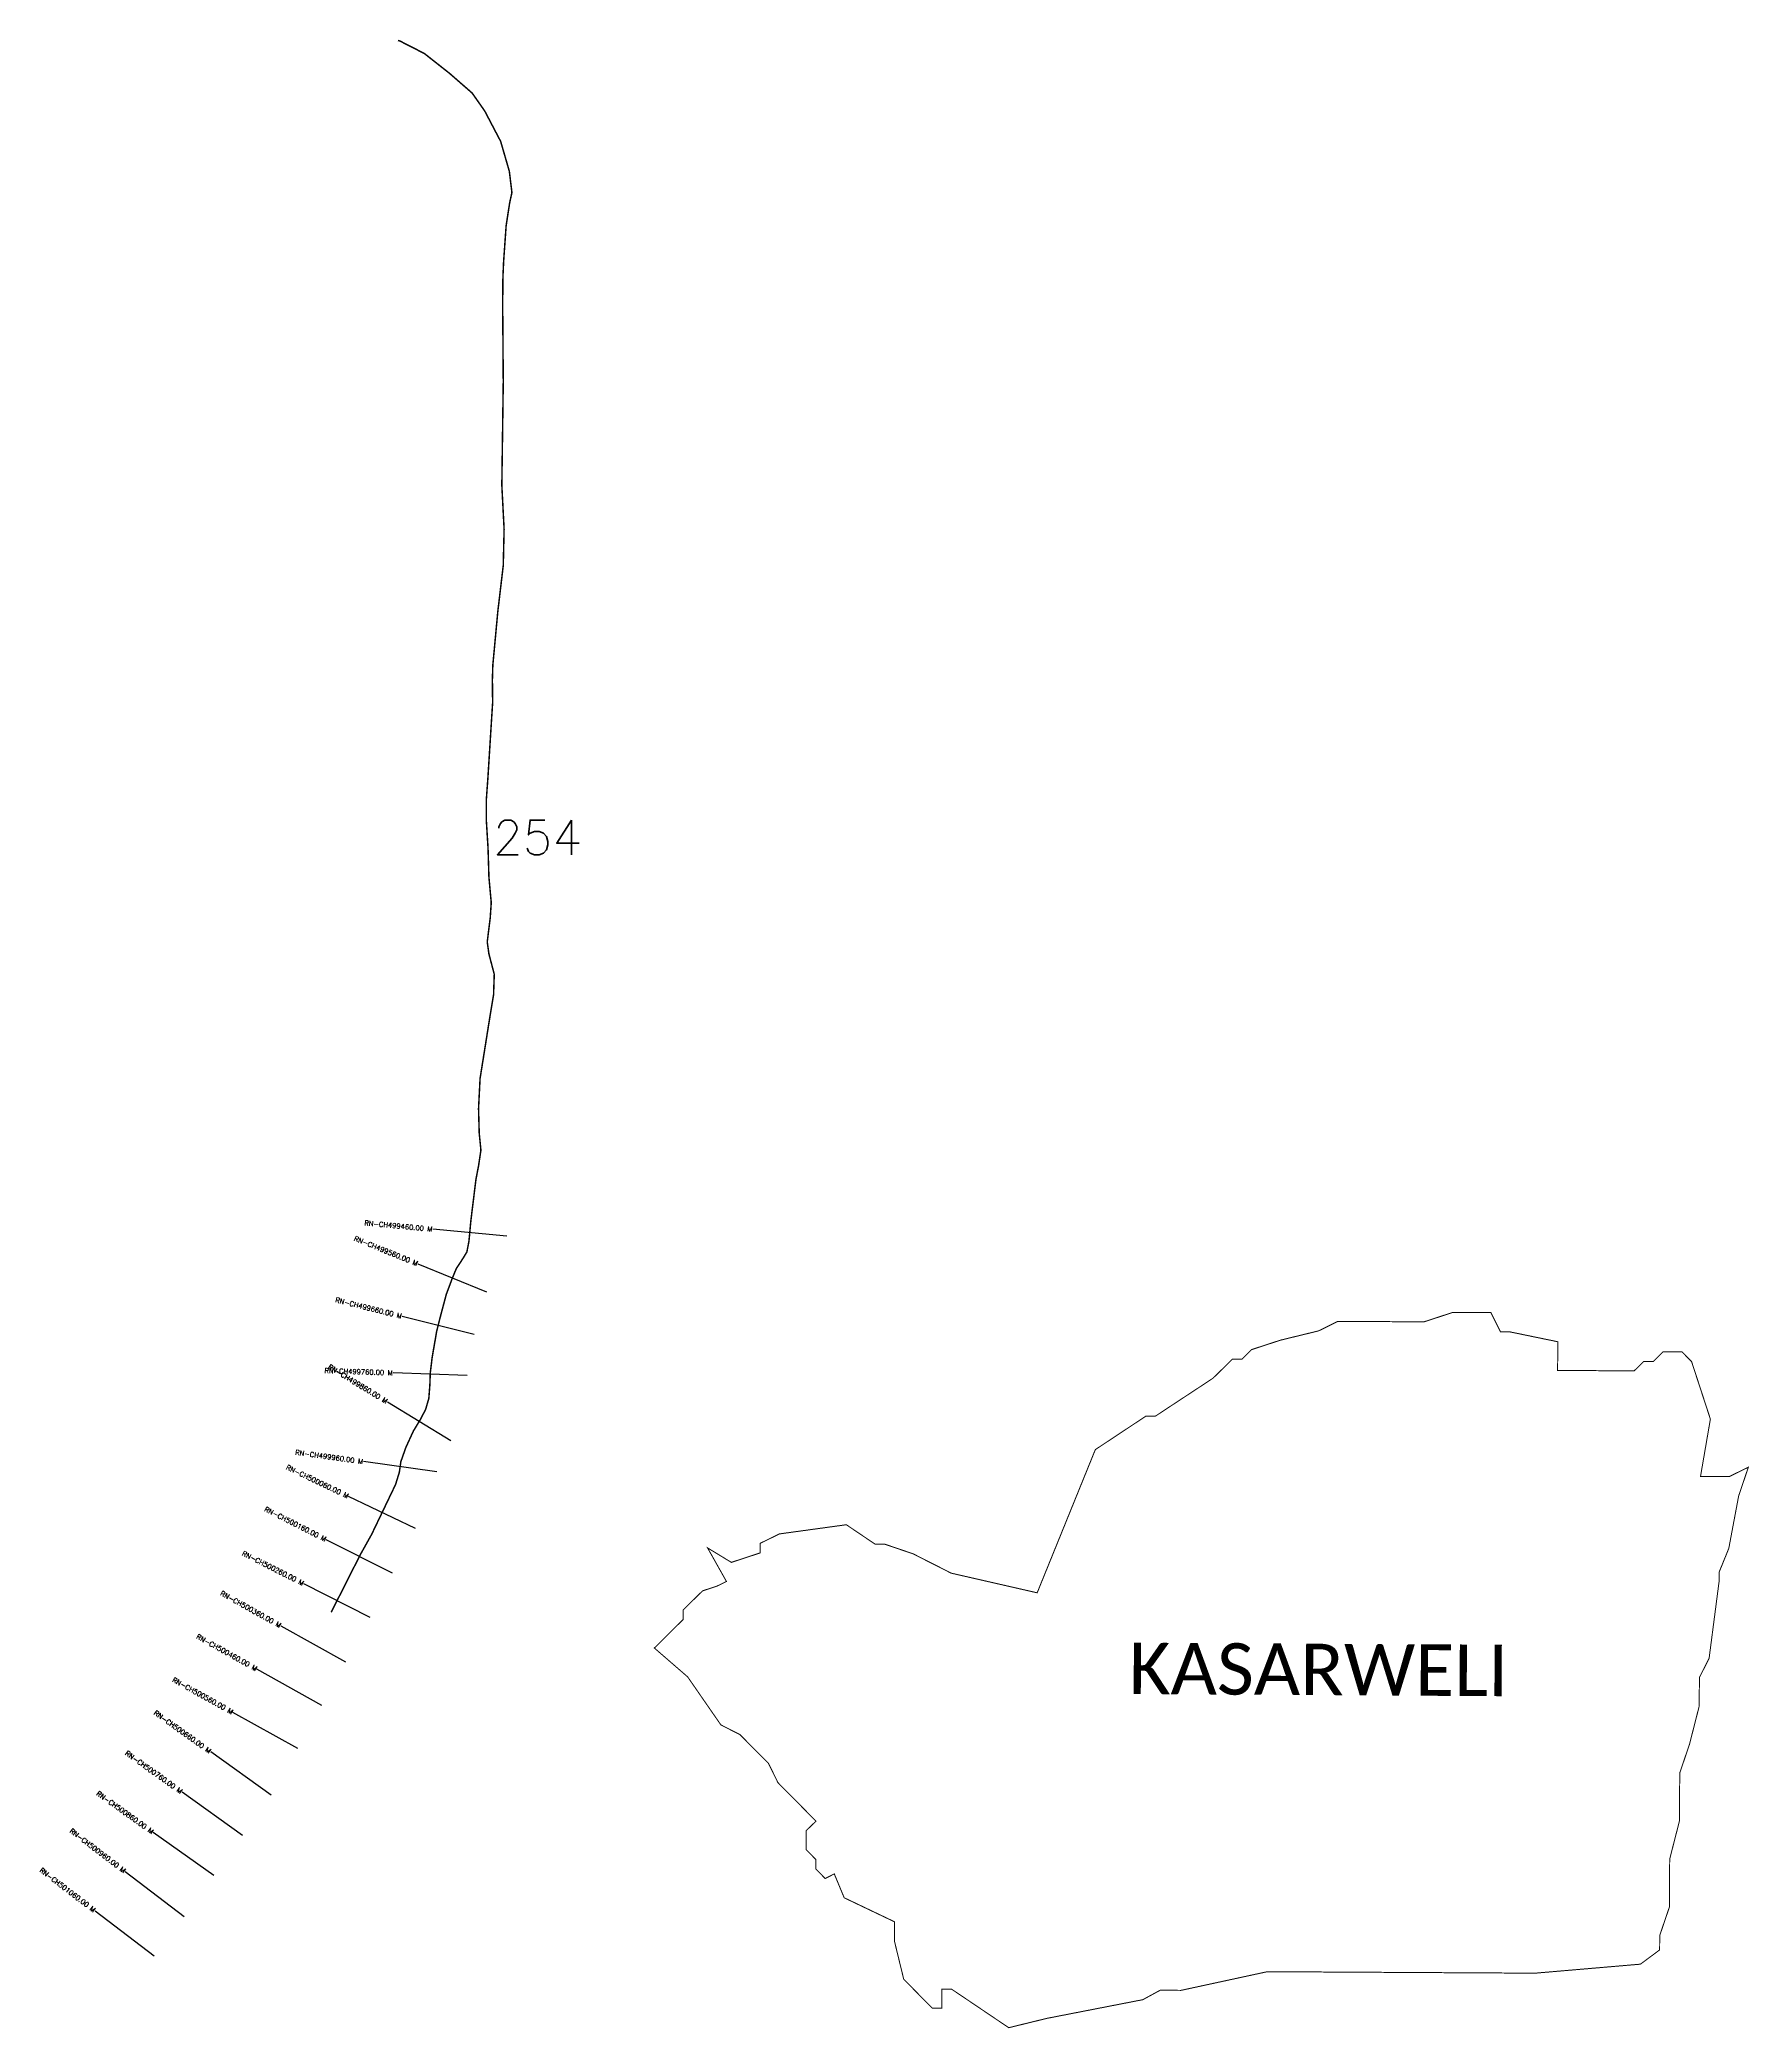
# Model space of a CAD drawing. Header units: metres. Extents: x 316967 to 320424, y 1885070 to 1889090.
import ezdxf
from ezdxf.enums import TextEntityAlignment as Align

# ---------------------------------------------------------------- set-up
doc = ezdxf.new("R2010")
doc.units = ezdxf.units.M
for name, color, linetype in [('CS', 134, 'Continuous'), ('CSMark', 6, 'Continuous'), ('NATURALLY PROTECTED', 3, 'Continuous'), ('VILLAGE NAME', 250, 'Continuous')]:
    doc.layers.add(name, color=color, linetype=linetype)
doc.styles.get("Standard").update_dxf_attribs({"font": 'simplex.shx'})

msp = doc.modelspace()

# ---------------------------------------------------------------- linework, layer by layer
at = {"color": 6, "const_width": 2, "flags": 128}
for points in [[(319378.9, 1886423.1), (319398.3, 1886422.9), (319417.7, 1886442.2), (319475.8, 1886461.2), (319553.3, 1886480.1), (319592.1, 1886499.3), (319766.2, 1886498.3), (319824.3, 1886517.3), (319901.7, 1886516.9), (319920.9, 1886478.1), (319940.2, 1886478), (320036.8, 1886458.1), (320036.5, 1886400.1), (320191.2, 1886399.2), (320210.7, 1886418.3), (320230, 1886418.3), (320249.5, 1886437.4), (320288.1, 1886437.4), (320307.4, 1886417.9), (320345.4, 1886301.7), (320325.4, 1886185.7), (320383.4, 1886185.4), (320422.2, 1886204.5), (320402.6, 1886146.6), (320382.6, 1886040.3), (320363, 1885992.1), (320362.9, 1885972.7), (320342.8, 1885818.1), (320323.2, 1885779.5), (320322.8, 1885721.5)], [(320322.8, 1885721.5), (320303.1, 1885644.2), (320283.4, 1885586.3), (320282.9, 1885489.6), (320263.1, 1885412.3), (320262.6, 1885315.6), (320242.9, 1885257.7), (320242.8, 1885228.7), (320203.9, 1885199.9), (319991, 1885181.7), (319449.5, 1885184.7), (319275.1, 1885147), (319232.8, 1885147.2), (319197.7, 1885128.1), (319004, 1885090.4), (318926.6, 1885071.5), (318810.9, 1885149.5), (318791.6, 1885149.6), (318791.3, 1885110.9), (318772, 1885111), (318714.3, 1885169.4), (318695.4, 1885246.9), (318695.6, 1885285.6), (318593.9, 1885334.1), (318573.8, 1885382.5), (318555.5, 1885373), (318536.3, 1885392.4), (318536.3, 1885411.7), (318517.1, 1885431.2), (318517.3, 1885469.9), (318536.8, 1885489.1), (318459.9, 1885566.9), (318440.8, 1885605.7), (318383.1, 1885664), (318344.5, 1885683.6), (318277.4, 1885780.6), (318210, 1885839), (318268.4, 1885896.7), (318268.5, 1885916), (318307.4, 1885954.5), (318336.5, 1885964), (318355.8, 1885973.5), (318317.6, 1886041.4), (318365.7, 1886012.1), (318423.8, 1886031.2), (318423.9, 1886050.5), (318462.7, 1886069.6), (318598.2, 1886088.2), (318656, 1886049.2), (318675.3, 1886049.1), (318733.2, 1886029.4), (318810.3, 1885990.3), (318984.1, 1885950.6), (319101.7, 1886240), (319204.2, 1886307.9), (319223.5, 1886307.9), (319340, 1886384.6), (319378.9, 1886423.1)]]:
    msp.add_lwpolyline(points, dxfattribs=at)
at = {"layer": 'CS'}
for p, q in [((317911.4, 1886671.6), (317762.1, 1886685.5)), ((317871.1, 1886558.5), (317732.3, 1886615.2)), ((317845.7, 1886473), (317700.1, 1886509.4)), ((317831.8, 1886390.1), (317681.9, 1886395.1)), ((317798.4, 1886257.7), (317670.5, 1886336)), ((317770.2, 1886194.9), (317621.7, 1886215.7)), ((317727.1, 1886080.4), (317591.8, 1886145.2)), ((317680.5, 1885990.1), (317546.7, 1886057.8)), ((317635.4, 1885900.9), (317501.5, 1885968.6)), ((317586.2, 1885810.5), (317455.1, 1885883.3)), ((317537.7, 1885723.1), (317406.5, 1885795.9)), ((317489.1, 1885635.7), (317358, 1885708.5)), ((317435.1, 1885541.8), (317312.9, 1885628.8)), ((317377.1, 1885460.3), (317254.9, 1885547.4)), ((317319, 1885378.9), (317196.9, 1885465.9)), ((317259.3, 1885295.6), (317140.1, 1885386.7)), ((317198.5, 1885216.1), (317079.4, 1885307.2))]:
    msp.add_line(p, q, dxfattribs=at)
at = {"layer": 'NATURALLY PROTECTED', "const_width": 3, "flags": 128}
msp.add_lwpolyline([(317691.5, 1889088.4), (317695.2, 1889087.6), (317744.9, 1889062.2), (317795.7, 1889022.2), (317841.6, 1888982.2), (317867, 1888946), (317899.2, 1888884.6), (317916.8, 1888824), (317922, 1888781.1), (317917.4, 1888760.1), (317910.3, 1888714), (317905.2, 1888641.6), (317903.8, 1888609.5), (317903.3, 1888554.4), (317904.5, 1888398.7), (317901.6, 1888189.4), (317906.2, 1888100.7), (317904.5, 1888027.3), (317893.5, 1887934.5), (317883.4, 1887826), (317882.5, 1887796.1), (317883, 1887750), (317880, 1887702.8), (317873.5, 1887598.8), (317870.3, 1887554.5), (317870.3, 1887511.1), (317873.7, 1887456.3), (317875.5, 1887397.1), (317880.2, 1887345.9), (317878.2, 1887315.5), (317872.1, 1887266.3), (317875.5, 1887242), (317886.3, 1887200.9), (317884.9, 1887159.5), (317876.2, 1887107), (317867.4, 1887051.7), (317857.6, 1886990.2), (317854.5, 1886929.4), (317855.9, 1886879.4), (317859.3, 1886845.5), (317854.7, 1886814.7), (317849.2, 1886785.9), (317839, 1886702.9), (317835.1, 1886661), (317830.9, 1886639.7), (317823.2, 1886626.8), (317809.5, 1886605.9), (317800.9, 1886585), (317789.4, 1886554.2), (317777.4, 1886509.2), (317769.7, 1886478.4), (317760.7, 1886426.3), (317756.9, 1886394.9), (317756.1, 1886371), (317754, 1886343.6), (317747.5, 1886321.3), (317736.8, 1886300.7), (317722.9, 1886277.9), (317707.6, 1886244.6), (317697.4, 1886215.7), (317694.4, 1886194.4), (317686.7, 1886169.5), (317671.4, 1886137.6), (317638.3, 1886068.6), (317615.3, 1886027.4), (317558.4, 1885914.9), (317556.5, 1885911.4)], dxfattribs=at)

# ---------------------------------------------------------------- texts
at = {"insert": (317883.8, 1887512.6), "char_height": 70, "attachment_point": 1}
msp.add_mtext_dynamic_manual_height_columns('254', width=95.172, gutter_width=1, heights=[0], dxfattribs=at)
at = {"layer": 'CSMark'}
for s, rotation, p in [('RN-CH499460.00 M', 354.6738, (317761.1, 1886685.6)), ('RN-CH499560.00 M', 337.7935, (317731.3, 1886615.5)), ('RN-CH499660.00 M', 345.9659, (317699.2, 1886509.6)), ('RN-CH499760.00 M', 358.0685, (317680.9, 1886395.1)), ('RN-CH499860.00 M', 328.5242, (317669.6, 1886336.6)), ('RN-CH500060.00 M', 334.3951, (317590.9, 1886145.6)), ('RN-CH499960.00 M', 352.0553, (317620.7, 1886215.8)), ('RN-CH500160.00 M', 333.1594, (317545.8, 1886058.3)), ('RN-CH500260.00 M', 333.1594, (317500.6, 1885969.1)), ('RN-CH500360.00 M', 330.9589, (317454.2, 1885883.8)), ('RN-CH500460.00 M', 330.9589, (317405.7, 1885796.4)), ('RN-CH500560.00 M', 330.9589, (317357.1, 1885709)), ('RN-CH500660.00 M', 324.5404, (317312.1, 1885629.4)), ('RN-CH500760.00 M', 324.5404, (317254.1, 1885547.9)), ('RN-CH500860.00 M', 324.5404, (317196, 1885466.5)), ('RN-CH500960.00 M', 322.6099, (317139.3, 1885387.3)), ('RN-CH501060.00 M', 322.6099, (317078.6, 1885307.8))]:
    msp.add_text(s, height=10, rotation=rotation, dxfattribs=at).set_placement(p, align=Align.MIDDLE_RIGHT)
at = {"layer": 'VILLAGE NAME', "insert": (319170, 1885849.9), "char_height": 104.042, "attachment_point": 1, "rotation": 359.6762}
msp.add_mtext_dynamic_manual_height_columns('{\\fCalibri|b0|i0|c0|p34;KASARWELI}', width=1067.044, gutter_width=520.2, heights=[0], dxfattribs=at)

doc.saveas('drawing.dxf')
